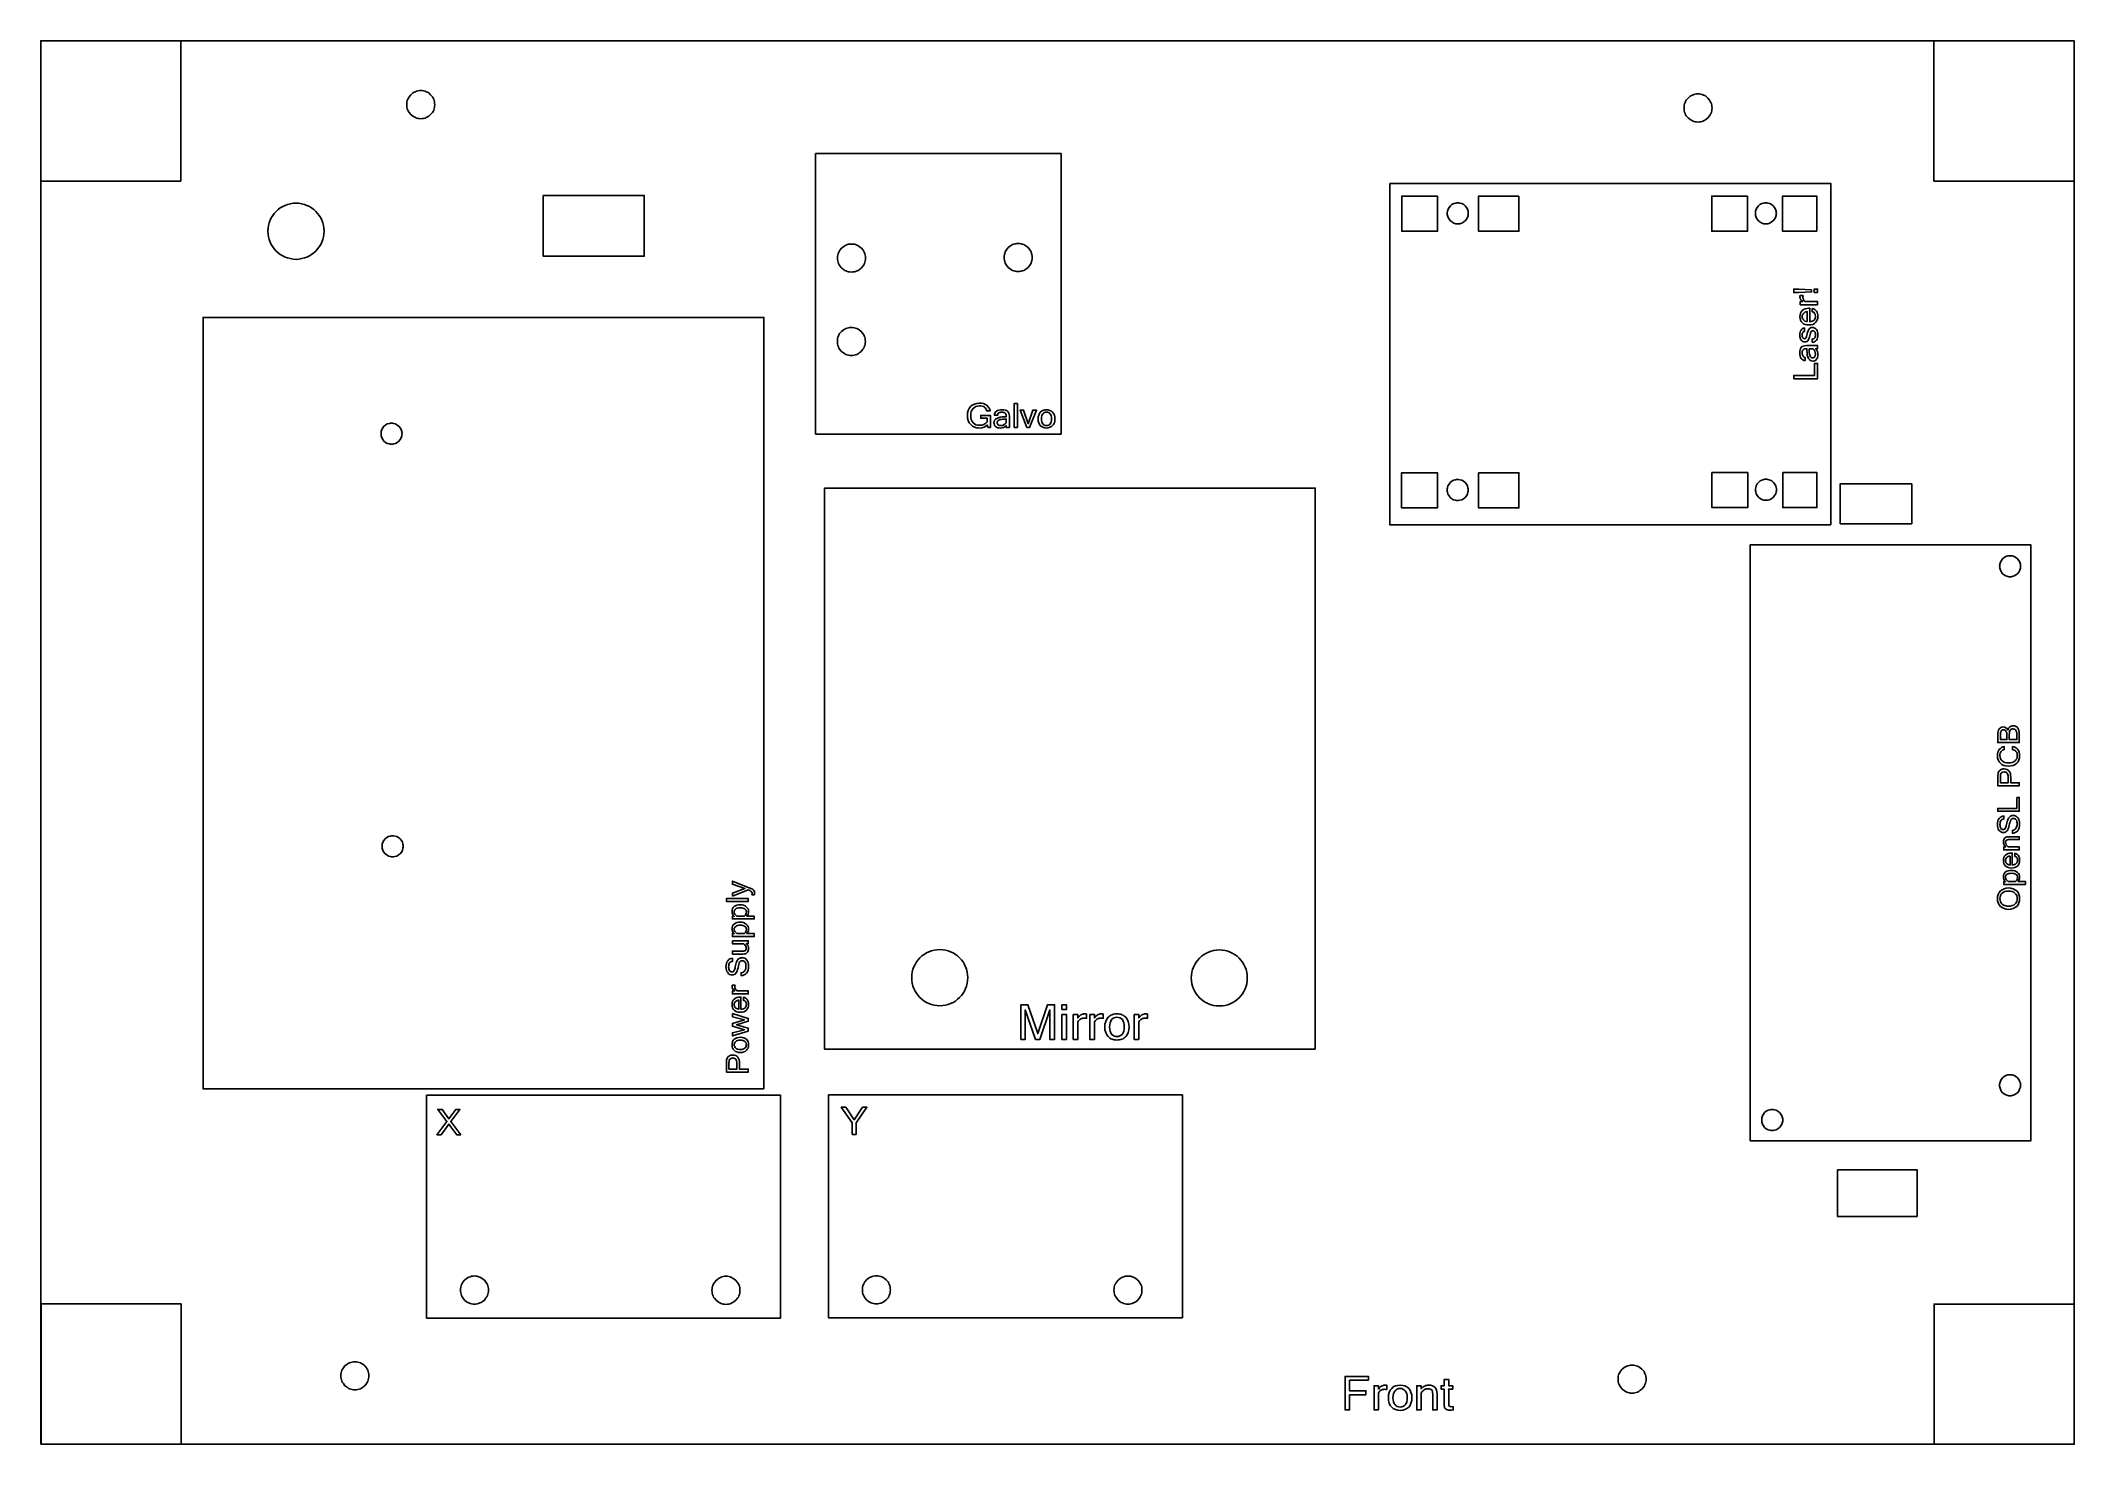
# Model space of a CAD drawing. Extents: x 0 to 290, y 0 to 200.
import ezdxf

# ---------------------------------------------------------------- set-up
doc = ezdxf.new("R2010")
doc.units = 0
doc.header["$MEASUREMENT"] = 0
doc.layers.add('LAY001', color=7, linetype='CONTINUOUS')
doc.layers.add('LAY002', color=1, linetype='CONTINUOUS')

msp = doc.modelspace()

# ---------------------------------------------------------------- linework, layer by layer
at = {"layer": 'LAY001', "color": 7}
for points in [[(0, 0), (0, 200.125), (290.075, 200.125), (290.075, 0)], [(20, 180.1), (0, 180.1), (0, 200.1), (20, 200.1)], [(270.075, 180.1), (270.075, 200.1), (290.075, 200.1), (290.075, 180.1)], [(52.225, 191), (52.225, 191.2), (52.25, 191.4), (52.3, 191.6), (52.375, 191.775), (52.475, 191.95), (52.575, 192.125), (52.8, 192.425), (53.1, 192.675), (53.275, 192.775), (53.45, 192.85), (53.625, 192.925), (53.825, 192.975), (54.025, 193), (54.225, 193), (54.425, 193), (54.625, 192.975), (54.825, 192.925), (55, 192.85), (55.175, 192.775), (55.35, 192.675), (55.625, 192.425), (55.875, 192.125), (55.975, 191.95), (56.075, 191.775), (56.125, 191.6), (56.175, 191.4), (56.2, 191.2), (56.225, 191), (56.2, 190.8), (56.175, 190.6), (56.125, 190.4), (56.075, 190.225), (55.975, 190.05), (55.875, 189.9), (55.625, 189.6), (55.35, 189.35), (55.175, 189.25), (55, 189.175), (54.825, 189.1), (54.625, 189.05), (54.425, 189.025), (54.225, 189), (54.025, 189.025), (53.825, 189.05), (53.625, 189.1), (53.45, 189.175), (53.275, 189.25), (53.1, 189.35), (52.8, 189.6), (52.575, 189.9), (52.475, 190.05), (52.375, 190.225), (52.3, 190.4), (52.25, 190.6), (52.225, 190.8)], [(238.425, 190.525), (238.4, 190.725), (238.375, 190.925), (238.325, 191.125), (238.25, 191.3), (238.175, 191.475), (238.075, 191.65), (237.825, 191.95), (237.525, 192.2), (237.375, 192.3), (237.2, 192.375), (237, 192.45), (236.825, 192.5), (236.625, 192.525), (236.425, 192.525), (236.2, 192.525), (236.025, 192.5), (235.825, 192.45), (235.65, 192.375), (235.475, 192.3), (235.3, 192.2), (235, 191.95), (234.75, 191.65), (234.65, 191.475), (234.575, 191.3), (234.5, 191.125), (234.45, 190.925), (234.425, 190.725), (234.425, 190.525), (234.425, 190.325), (234.45, 190.125), (234.5, 189.925), (234.575, 189.75), (234.65, 189.575), (234.75, 189.425), (235, 189.125), (235.3, 188.875), (235.475, 188.775), (235.65, 188.7), (235.825, 188.625), (236.025, 188.575), (236.2, 188.55), (236.425, 188.525), (236.625, 188.55), (236.825, 188.575), (237, 188.625), (237.2, 188.7), (237.375, 188.775), (237.525, 188.875), (237.825, 189.125), (238.075, 189.425), (238.175, 189.575), (238.25, 189.75), (238.325, 189.925), (238.375, 190.125), (238.4, 190.325)], [(71.7, 178.075), (86.1, 178.075), (86.1, 169.4), (71.7, 169.4)], [(199.275, 177.975), (199.275, 172.95), (194.15, 172.95), (194.15, 177.975)], [(203.65, 175.5), (203.65, 175.35), (203.625, 175.2), (203.525, 174.925), (203.4, 174.675), (203.225, 174.45), (203, 174.275), (202.725, 174.125), (202.45, 174.025), (202.3, 174.025), (202.15, 174), (202, 174.025), (201.85, 174.025), (201.575, 174.125), (201.325, 174.275), (201.1, 174.45), (200.9, 174.675), (200.775, 174.925), (200.675, 175.2), (200.65, 175.35), (200.65, 175.5), (200.65, 175.65), (200.675, 175.8), (200.775, 176.1), (200.9, 176.35), (201.1, 176.575), (201.325, 176.75), (201.575, 176.9), (201.85, 176.975), (202, 177), (202.15, 177), (202.3, 177), (202.45, 176.975), (202.725, 176.9), (203, 176.75), (203.225, 176.575), (203.4, 176.35), (203.525, 176.1), (203.625, 175.8), (203.65, 175.65)], [(210.875, 177.975), (210.875, 172.95), (205.125, 172.95), (205.125, 177.975)], [(243.5, 177.975), (243.5, 172.95), (238.375, 172.95), (238.375, 177.975)], [(247.6, 175.5), (247.575, 175.35), (247.55, 175.2), (247.475, 174.925), (247.325, 174.675), (247.15, 174.45), (246.925, 174.275), (246.675, 174.125), (246.4, 174.025), (246.25, 174.025), (246.1, 174), (245.95, 174.025), (245.8, 174.025), (245.5, 174.125), (245.25, 174.275), (245.025, 174.45), (244.85, 174.675), (244.7, 174.925), (244.625, 175.2), (244.6, 175.35), (244.6, 175.5), (244.6, 175.65), (244.625, 175.8), (244.7, 176.1), (244.85, 176.35), (245.025, 176.575), (245.25, 176.75), (245.5, 176.9), (245.8, 176.975), (245.95, 177), (246.1, 177), (246.25, 177), (246.4, 176.975), (246.675, 176.9), (246.925, 176.75), (247.15, 176.575), (247.325, 176.35), (247.475, 176.1), (247.55, 175.8), (247.575, 175.65)], [(253.35, 172.95), (248.475, 172.95), (248.475, 177.975), (253.35, 177.975)], [(36.425, 168.95), (36.025, 168.975), (35.625, 169.05), (35.225, 169.15), (34.875, 169.275), (34.525, 169.45), (34.175, 169.65), (33.875, 169.875), (33.6, 170.125), (33.325, 170.425), (33.1, 170.725), (32.9, 171.05), (32.75, 171.4), (32.6, 171.775), (32.5, 172.15), (32.45, 172.55), (32.425, 172.95), (32.45, 173.375), (32.5, 173.775), (32.6, 174.15), (32.75, 174.525), (32.9, 174.875), (33.1, 175.2), (33.325, 175.5), (33.6, 175.775), (33.875, 176.05), (34.175, 176.275), (34.525, 176.475), (34.875, 176.65), (35.225, 176.775), (35.625, 176.875), (36.025, 176.95), (36.425, 176.95), (36.825, 176.95), (37.225, 176.875), (37.625, 176.775), (37.975, 176.65), (38.325, 176.475), (38.65, 176.275), (38.975, 176.05), (39.25, 175.775), (39.5, 175.5), (39.75, 175.2), (39.95, 174.875), (40.1, 174.525), (40.25, 174.15), (40.35, 173.775), (40.4, 173.375), (40.425, 172.95), (40.4, 172.55), (40.35, 172.15), (40.25, 171.775), (40.1, 171.4), (39.95, 171.05), (39.75, 170.725), (39.5, 170.425), (39.25, 170.125), (38.975, 169.875), (38.65, 169.65), (38.325, 169.45), (37.975, 169.275), (37.625, 169.15), (37.225, 169.05), (36.825, 168.975)], [(139.425, 167.225), (139.225, 167.225), (139.025, 167.25), (138.85, 167.3), (138.65, 167.375), (138.475, 167.45), (138.325, 167.55), (138.025, 167.8), (137.775, 168.1), (137.675, 168.25), (137.6, 168.425), (137.525, 168.625), (137.475, 168.8), (137.45, 169), (137.425, 169.225), (137.45, 169.425), (137.475, 169.625), (137.525, 169.8), (137.6, 170), (137.675, 170.175), (137.775, 170.325), (138.025, 170.625), (138.325, 170.875), (138.475, 170.975), (138.65, 171.05), (138.85, 171.125), (139.025, 171.175), (139.225, 171.2), (139.425, 171.225), (139.65, 171.2), (139.85, 171.175), (140.025, 171.125), (140.225, 171.05), (140.4, 170.975), (140.55, 170.875), (140.85, 170.625), (141.1, 170.325), (141.2, 170.175), (141.275, 170), (141.35, 169.8), (141.4, 169.625), (141.425, 169.425), (141.425, 169.225), (141.425, 169), (141.4, 168.8), (141.35, 168.625), (141.275, 168.425), (141.2, 168.25), (141.1, 168.1), (140.85, 167.8), (140.55, 167.55), (140.4, 167.45), (140.225, 167.375), (140.025, 167.3), (139.85, 167.25), (139.65, 167.225)], [(117.65, 169.125), (117.65, 168.925), (117.625, 168.725), (117.575, 168.55), (117.5, 168.35), (117.425, 168.175), (117.325, 168.025), (117.075, 167.725), (116.775, 167.475), (116.625, 167.375), (116.45, 167.3), (116.25, 167.225), (116.075, 167.175), (115.875, 167.15), (115.65, 167.125), (115.45, 167.15), (115.25, 167.175), (115.075, 167.225), (114.875, 167.3), (114.7, 167.375), (114.55, 167.475), (114.25, 167.725), (114, 168.025), (113.9, 168.175), (113.825, 168.35), (113.75, 168.55), (113.7, 168.725), (113.675, 168.925), (113.65, 169.125), (113.675, 169.35), (113.7, 169.525), (113.75, 169.725), (113.825, 169.9), (113.9, 170.075), (114, 170.25), (114.25, 170.55), (114.55, 170.8), (114.7, 170.9), (114.875, 170.975), (115.075, 171.05), (115.25, 171.1), (115.45, 171.125), (115.65, 171.125), (115.875, 171.125), (116.075, 171.1), (116.25, 171.05), (116.45, 170.975), (116.625, 170.9), (116.775, 170.8), (117.075, 170.55), (117.325, 170.25), (117.425, 170.075), (117.5, 169.9), (117.575, 169.725), (117.625, 169.525), (117.65, 169.35)], [(115.65, 159.25), (115.85, 159.25), (116.05, 159.2), (116.225, 159.15), (116.425, 159.1), (116.6, 159), (116.75, 158.9), (117.05, 158.675), (117.3, 158.375), (117.4, 158.2), (117.475, 158.025), (117.55, 157.85), (117.6, 157.65), (117.625, 157.45), (117.65, 157.25), (117.625, 157.05), (117.6, 156.85), (117.55, 156.65), (117.475, 156.475), (117.4, 156.3), (117.3, 156.125), (117.05, 155.825), (116.75, 155.6), (116.6, 155.5), (116.425, 155.4), (116.225, 155.35), (116.05, 155.3), (115.85, 155.25), (115.65, 155.25), (115.425, 155.25), (115.25, 155.3), (115.05, 155.35), (114.875, 155.4), (114.7, 155.5), (114.525, 155.6), (114.225, 155.825), (113.975, 156.125), (113.875, 156.3), (113.8, 156.475), (113.725, 156.65), (113.675, 156.85), (113.65, 157.05), (113.65, 157.25), (113.65, 157.45), (113.675, 157.65), (113.725, 157.85), (113.8, 158.025), (113.875, 158.2), (113.975, 158.375), (114.225, 158.675), (114.525, 158.9), (114.7, 159), (114.875, 159.1), (115.05, 159.15), (115.25, 159.2), (115.425, 159.25)], [(50.05, 145.6), (50.2, 145.575), (50.35, 145.55), (50.625, 145.475), (50.875, 145.325), (51.1, 145.15), (51.275, 144.925), (51.425, 144.675), (51.525, 144.4), (51.525, 144.25), (51.55, 144.1), (51.525, 143.95), (51.525, 143.8), (51.425, 143.5), (51.275, 143.25), (51.1, 143.025), (50.875, 142.85), (50.625, 142.7), (50.35, 142.625), (50.2, 142.6), (50.05, 142.6), (49.9, 142.6), (49.75, 142.625), (49.45, 142.7), (49.2, 142.85), (48.975, 143.025), (48.8, 143.25), (48.65, 143.5), (48.575, 143.8), (48.55, 143.95), (48.55, 144.1), (48.55, 144.25), (48.575, 144.4), (48.65, 144.675), (48.8, 144.925), (48.975, 145.15), (49.2, 145.325), (49.45, 145.475), (49.75, 145.55), (49.9, 145.575)], [(194.125, 133.5), (194.125, 138.525), (199.25, 138.525), (199.25, 133.5)], [(200.625, 136.075), (200.65, 136.225), (200.675, 136.375), (200.75, 136.65), (200.9, 136.9), (201.075, 137.125), (201.3, 137.3), (201.55, 137.45), (201.825, 137.525), (201.975, 137.55), (202.125, 137.575), (202.275, 137.55), (202.425, 137.525), (202.725, 137.45), (202.975, 137.3), (203.2, 137.125), (203.375, 136.9), (203.525, 136.65), (203.6, 136.375), (203.625, 136.225), (203.625, 136.075), (203.625, 135.9), (203.6, 135.75), (203.525, 135.475), (203.375, 135.225), (203.2, 135), (202.975, 134.825), (202.725, 134.675), (202.425, 134.6), (202.275, 134.575), (202.125, 134.575), (201.975, 134.575), (201.825, 134.6), (201.55, 134.675), (201.3, 134.825), (201.075, 135), (200.9, 135.225), (200.75, 135.475), (200.675, 135.75), (200.65, 135.9)], [(205.125, 138.525), (210.875, 138.525), (210.875, 133.5), (205.125, 133.5)], [(238.4, 138.55), (243.525, 138.55), (243.525, 133.55), (238.4, 133.55)], [(244.6, 136.1), (244.625, 136.25), (244.65, 136.4), (244.725, 136.675), (244.875, 136.95), (245.05, 137.15), (245.275, 137.35), (245.525, 137.475), (245.8, 137.575), (245.95, 137.6), (246.1, 137.6), (246.25, 137.6), (246.4, 137.575), (246.7, 137.475), (246.95, 137.35), (247.175, 137.15), (247.35, 136.95), (247.5, 136.675), (247.575, 136.4), (247.6, 136.25), (247.6, 136.1), (247.6, 135.95), (247.575, 135.8), (247.5, 135.525), (247.35, 135.275), (247.175, 135.05), (246.95, 134.85), (246.7, 134.725), (246.4, 134.625), (246.25, 134.6), (246.1, 134.6), (245.95, 134.6), (245.8, 134.625), (245.525, 134.725), (245.275, 134.85), (245.05, 135.05), (244.875, 135.275), (244.725, 135.525), (244.65, 135.8), (244.625, 135.95)], [(248.5, 138.55), (253.375, 138.55), (253.375, 133.55), (248.5, 133.55)], [(256.675, 131.25), (256.675, 136.925), (266.9, 136.925), (266.9, 131.25)], [(279.425, 125.2), (279.45, 125.35), (279.475, 125.5), (279.55, 125.775), (279.7, 126.025), (279.875, 126.25), (280.1, 126.45), (280.35, 126.575), (280.625, 126.675), (280.775, 126.7), (280.925, 126.7), (281.1, 126.7), (281.25, 126.675), (281.525, 126.575), (281.775, 126.45), (282, 126.25), (282.175, 126.025), (282.325, 125.775), (282.4, 125.5), (282.425, 125.35), (282.425, 125.2), (282.425, 125.05), (282.4, 124.9), (282.325, 124.625), (282.175, 124.35), (282, 124.125), (281.775, 123.95), (281.525, 123.825), (281.25, 123.725), (281.1, 123.7), (280.925, 123.7), (280.775, 123.7), (280.625, 123.725), (280.35, 123.825), (280.1, 123.95), (279.875, 124.125), (279.7, 124.35), (279.55, 124.625), (279.475, 124.9), (279.45, 125.05)], [(50.2, 86.775), (50.35, 86.75), (50.5, 86.725), (50.8, 86.65), (51.05, 86.5), (51.275, 86.325), (51.45, 86.1), (51.6, 85.85), (51.675, 85.575), (51.7, 85.425), (51.7, 85.275), (51.7, 85.125), (51.675, 84.975), (51.6, 84.675), (51.45, 84.425), (51.275, 84.2), (51.05, 84.025), (50.8, 83.875), (50.5, 83.8), (50.35, 83.775), (50.2, 83.775), (50.05, 83.775), (49.9, 83.8), (49.625, 83.875), (49.375, 84.025), (49.15, 84.2), (48.975, 84.425), (48.825, 84.675), (48.725, 84.975), (48.725, 85.125), (48.7, 85.275), (48.725, 85.425), (48.725, 85.575), (48.825, 85.85), (48.975, 86.1), (49.15, 86.325), (49.375, 86.5), (49.625, 86.65), (49.9, 86.725), (50.05, 86.75)], [(128.25, 70.525), (128.675, 70.5), (129.05, 70.45), (129.45, 70.35), (129.8, 70.2), (130.15, 70.05), (130.5, 69.85), (130.8, 69.625), (131.075, 69.35), (131.35, 69.075), (131.575, 68.775), (131.775, 68.425), (131.95, 68.075), (132.075, 67.725), (132.175, 67.325), (132.225, 66.925), (132.25, 66.525), (132.225, 66.125), (132.175, 65.725), (132.075, 65.325), (131.95, 64.975), (131.775, 64.625), (131.575, 64.3), (131.35, 63.975), (131.075, 63.7), (130.8, 63.45), (130.5, 63.2), (130.15, 63), (129.8, 62.85), (129.45, 62.7), (129.05, 62.6), (128.675, 62.55), (128.25, 62.525), (127.85, 62.55), (127.45, 62.6), (127.075, 62.7), (126.7, 62.85), (126.35, 63), (126.025, 63.2), (125.7, 63.45), (125.425, 63.7), (125.175, 63.975), (124.925, 64.3), (124.725, 64.625), (124.575, 64.975), (124.425, 65.325), (124.325, 65.725), (124.275, 66.125), (124.25, 66.525), (124.275, 66.925), (124.325, 67.325), (124.425, 67.725), (124.575, 68.075), (124.725, 68.425), (124.925, 68.775), (125.175, 69.075), (125.425, 69.35), (125.7, 69.625), (126.025, 69.85), (126.35, 70.05), (126.7, 70.2), (127.075, 70.35), (127.45, 70.45), (127.85, 70.5)], [(164.125, 66.5), (164.15, 66.9), (164.225, 67.3), (164.325, 67.675), (164.45, 68.05), (164.625, 68.4), (164.825, 68.725), (165.05, 69.025), (165.3, 69.325), (165.6, 69.575), (165.9, 69.8), (166.225, 70), (166.575, 70.175), (166.95, 70.3), (167.325, 70.4), (167.725, 70.475), (168.125, 70.5), (168.55, 70.475), (168.95, 70.4), (169.325, 70.3), (169.7, 70.175), (170.05, 70), (170.375, 69.8), (170.675, 69.575), (170.975, 69.325), (171.225, 69.025), (171.45, 68.725), (171.65, 68.4), (171.825, 68.05), (171.95, 67.675), (172.05, 67.3), (172.125, 66.9), (172.125, 66.5), (172.125, 66.075), (172.05, 65.675), (171.95, 65.3), (171.825, 64.925), (171.65, 64.575), (171.45, 64.25), (171.225, 63.95), (170.975, 63.65), (170.675, 63.4), (170.375, 63.175), (170.05, 62.975), (169.7, 62.8), (169.325, 62.675), (168.95, 62.575), (168.55, 62.5), (168.125, 62.5), (167.725, 62.5), (167.325, 62.575), (166.95, 62.675), (166.575, 62.8), (166.225, 62.975), (165.9, 63.175), (165.6, 63.4), (165.3, 63.65), (165.05, 63.95), (164.825, 64.25), (164.625, 64.575), (164.45, 64.925), (164.325, 65.3), (164.225, 65.675), (164.15, 66.075)], [(280.925, 52.7), (281.075, 52.7), (281.225, 52.675), (281.5, 52.575), (281.75, 52.45), (281.975, 52.25), (282.175, 52.025), (282.3, 51.775), (282.4, 51.5), (282.425, 51.35), (282.425, 51.2), (282.425, 51.05), (282.4, 50.9), (282.3, 50.625), (282.175, 50.35), (281.975, 50.125), (281.75, 49.95), (281.5, 49.825), (281.225, 49.725), (281.075, 49.7), (280.925, 49.7), (280.775, 49.7), (280.625, 49.725), (280.35, 49.825), (280.075, 49.95), (279.85, 50.125), (279.675, 50.35), (279.55, 50.625), (279.45, 50.9), (279.425, 51.05), (279.425, 51.2), (279.425, 51.35), (279.45, 51.5), (279.55, 51.775), (279.675, 52.025), (279.85, 52.25), (280.075, 52.45), (280.35, 52.575), (280.625, 52.675), (280.775, 52.7)], [(248.5, 46.25), (248.5, 46.075), (248.475, 45.925), (248.375, 45.65), (248.25, 45.4), (248.05, 45.175), (247.825, 45), (247.575, 44.85), (247.3, 44.775), (247.15, 44.75), (247, 44.75), (246.85, 44.75), (246.7, 44.775), (246.425, 44.85), (246.15, 45), (245.925, 45.175), (245.75, 45.4), (245.625, 45.65), (245.525, 45.925), (245.5, 46.075), (245.5, 46.25), (245.5, 46.4), (245.525, 46.55), (245.625, 46.825), (245.75, 47.075), (245.925, 47.3), (246.15, 47.475), (246.425, 47.625), (246.7, 47.7), (246.85, 47.725), (247, 47.725), (247.15, 47.725), (247.3, 47.7), (247.575, 47.625), (247.825, 47.475), (248.05, 47.3), (248.25, 47.075), (248.375, 46.825), (248.475, 46.55), (248.5, 46.4)], [(256.3, 39.15), (267.675, 39.15), (267.675, 32.5), (256.3, 32.5)], [(63.875, 22), (63.875, 21.775), (63.825, 21.6), (63.775, 21.4), (63.725, 21.225), (63.625, 21.05), (63.525, 20.875), (63.3, 20.575), (63, 20.325), (62.825, 20.225), (62.65, 20.15), (62.475, 20.075), (62.275, 20.025), (62.075, 20), (61.875, 20), (61.675, 20), (61.475, 20.025), (61.275, 20.075), (61.1, 20.15), (60.925, 20.225), (60.75, 20.325), (60.45, 20.575), (60.225, 20.875), (60.125, 21.05), (60.025, 21.225), (59.975, 21.4), (59.925, 21.6), (59.875, 21.775), (59.875, 22), (59.875, 22.2), (59.925, 22.4), (59.975, 22.575), (60.025, 22.775), (60.125, 22.95), (60.225, 23.1), (60.45, 23.4), (60.75, 23.65), (60.925, 23.75), (61.1, 23.825), (61.275, 23.9), (61.475, 23.95), (61.675, 23.975), (61.875, 24), (62.075, 23.975), (62.275, 23.95), (62.475, 23.9), (62.65, 23.825), (62.825, 23.75), (63, 23.65), (63.3, 23.4), (63.525, 23.1), (63.625, 22.95), (63.725, 22.775), (63.775, 22.575), (63.825, 22.4), (63.875, 22.2)], [(97.75, 23.95), (97.975, 23.95), (98.15, 23.925), (98.35, 23.875), (98.525, 23.8), (98.7, 23.7), (98.875, 23.6), (99.175, 23.375), (99.425, 23.075), (99.525, 22.9), (99.6, 22.725), (99.675, 22.55), (99.725, 22.35), (99.75, 22.15), (99.75, 21.95), (99.75, 21.75), (99.725, 21.55), (99.675, 21.35), (99.6, 21.175), (99.525, 21), (99.425, 20.825), (99.175, 20.55), (98.875, 20.3), (98.7, 20.2), (98.525, 20.1), (98.35, 20.05), (98.15, 20), (97.975, 19.975), (97.75, 19.95), (97.55, 19.975), (97.35, 20), (97.175, 20.05), (96.975, 20.1), (96.8, 20.2), (96.65, 20.3), (96.35, 20.55), (96.1, 20.825), (96, 21), (95.925, 21.175), (95.85, 21.35), (95.8, 21.55), (95.775, 21.75), (95.75, 21.95), (95.775, 22.15), (95.8, 22.35), (95.85, 22.55), (95.925, 22.725), (96, 22.9), (96.1, 23.075), (96.35, 23.375), (96.65, 23.6), (96.8, 23.7), (96.975, 23.8), (97.175, 23.875), (97.35, 23.925), (97.55, 23.95)], [(121.225, 22.025), (121.2, 21.825), (121.175, 21.625), (121.125, 21.425), (121.05, 21.25), (120.975, 21.075), (120.875, 20.9), (120.625, 20.6), (120.325, 20.375), (120.175, 20.275), (120, 20.175), (119.825, 20.125), (119.625, 20.075), (119.425, 20.025), (119.225, 20.025), (119.025, 20.025), (118.825, 20.075), (118.625, 20.125), (118.45, 20.175), (118.275, 20.275), (118.1, 20.375), (117.8, 20.6), (117.55, 20.9), (117.45, 21.075), (117.375, 21.25), (117.3, 21.425), (117.25, 21.625), (117.225, 21.825), (117.225, 22.025), (117.225, 22.225), (117.25, 22.425), (117.3, 22.625), (117.375, 22.8), (117.45, 22.975), (117.55, 23.15), (117.8, 23.45), (118.1, 23.675), (118.275, 23.775), (118.45, 23.875), (118.625, 23.925), (118.825, 23.975), (119.025, 24.025), (119.225, 24.025), (119.425, 24.025), (119.625, 23.975), (119.825, 23.925), (120, 23.875), (120.175, 23.775), (120.325, 23.675), (120.625, 23.45), (120.875, 23.15), (120.975, 22.975), (121.05, 22.8), (121.125, 22.625), (121.175, 22.425), (121.2, 22.225)], [(157.1, 21.975), (157.1, 21.775), (157.075, 21.575), (157.025, 21.4), (156.95, 21.2), (156.85, 21.025), (156.75, 20.875), (156.525, 20.575), (156.225, 20.325), (156.05, 20.225), (155.875, 20.15), (155.7, 20.075), (155.5, 20.025), (155.3, 20), (155.1, 19.975), (154.9, 20), (154.7, 20.025), (154.5, 20.075), (154.325, 20.15), (154.15, 20.225), (153.975, 20.325), (153.7, 20.575), (153.45, 20.875), (153.35, 21.025), (153.25, 21.2), (153.2, 21.4), (153.15, 21.575), (153.125, 21.775), (153.1, 21.975), (153.125, 22.2), (153.15, 22.4), (153.2, 22.575), (153.25, 22.775), (153.35, 22.95), (153.45, 23.1), (153.7, 23.4), (153.975, 23.65), (154.15, 23.75), (154.325, 23.825), (154.5, 23.9), (154.7, 23.95), (154.9, 23.975), (155.1, 23.975), (155.3, 23.975), (155.5, 23.95), (155.7, 23.9), (155.875, 23.825), (156.05, 23.75), (156.225, 23.65), (156.525, 23.4), (156.75, 23.1), (156.85, 22.95), (156.95, 22.775), (157.025, 22.575), (157.075, 22.4), (157.1, 22.2)], [(20.05, 20.025), (20.05, 0.025), (0.05, 0.025), (0.05, 20.025)], [(270.1, 0), (270.1, 20), (290.1, 20), (290.1, 0)], [(44.825, 11.775), (45.025, 11.775), (45.225, 11.725), (45.425, 11.675), (45.6, 11.625), (45.775, 11.525), (45.95, 11.425), (46.225, 11.2), (46.475, 10.9), (46.575, 10.725), (46.675, 10.55), (46.725, 10.375), (46.775, 10.175), (46.825, 9.975), (46.825, 9.775), (46.825, 9.575), (46.775, 9.375), (46.725, 9.175), (46.675, 9), (46.575, 8.825), (46.475, 8.65), (46.225, 8.35), (45.95, 8.125), (45.775, 8.025), (45.6, 7.925), (45.425, 7.875), (45.225, 7.825), (45.025, 7.775), (44.825, 7.775), (44.625, 7.775), (44.425, 7.825), (44.225, 7.875), (44.05, 7.925), (43.875, 8.025), (43.7, 8.125), (43.4, 8.35), (43.175, 8.65), (43.075, 8.825), (42.975, 9), (42.925, 9.175), (42.875, 9.375), (42.825, 9.575), (42.825, 9.775), (42.825, 9.975), (42.875, 10.175), (42.925, 10.375), (42.975, 10.55), (43.075, 10.725), (43.175, 10.9), (43.4, 11.2), (43.7, 11.425), (43.875, 11.525), (44.05, 11.625), (44.225, 11.675), (44.425, 11.725), (44.625, 11.775)], [(227.025, 11.3), (226.8, 11.3), (226.625, 11.25), (226.425, 11.2), (226.25, 11.15), (226.075, 11.05), (225.9, 10.95), (225.6, 10.725), (225.35, 10.425), (225.25, 10.25), (225.175, 10.075), (225.1, 9.9), (225.05, 9.7), (225.025, 9.5), (225.025, 9.3), (225.025, 9.1), (225.05, 8.9), (225.1, 8.7), (225.175, 8.525), (225.25, 8.35), (225.35, 8.175), (225.6, 7.875), (225.9, 7.65), (226.075, 7.55), (226.25, 7.45), (226.425, 7.4), (226.625, 7.35), (226.8, 7.3), (227.025, 7.3), (227.225, 7.3), (227.425, 7.35), (227.6, 7.4), (227.8, 7.45), (227.975, 7.55), (228.125, 7.65), (228.425, 7.875), (228.675, 8.175), (228.775, 8.35), (228.85, 8.525), (228.925, 8.7), (228.975, 8.9), (229, 9.1), (229.025, 9.3), (229, 9.5), (228.975, 9.7), (228.925, 9.9), (228.85, 10.075), (228.775, 10.25), (228.675, 10.425), (228.425, 10.725), (228.125, 10.95), (227.975, 11.05), (227.8, 11.15), (227.6, 11.2), (227.425, 11.25), (227.225, 11.3)]]:
    msp.add_lwpolyline(points, close=True, dxfattribs=at)
at = {"layer": 'LAY002', "color": 1}
for points in [[(110.55, 144.025), (110.55, 184.025), (145.55, 184.025), (145.55, 144.025)], [(192.45, 179.775), (255.35, 179.775), (255.35, 131.1), (192.45, 131.1)], [(252.625, 164.6), (252.625, 164.3), (250.8, 164.2), (250.075, 164.2), (250.075, 164.7), (250.8, 164.7)], [(253.475, 162.475), (251, 162.475), (251, 162.925), (251.35, 162.925), (251.175, 163.075), (251.05, 163.225), (250.975, 163.4), (250.95, 163.575), (250.975, 163.8), (251.4, 163.8), (251.375, 163.675), (251.375, 163.525), (251.4, 163.35), (251.475, 163.2), (251.575, 163.05), (251.725, 162.925), (253.475, 162.925)], [(253.475, 164.2), (253, 164.2), (253, 164.7), (253.475, 164.7)], [(103.175, 50.675), (23.175, 50.675), (23.175, 160.675), (103.175, 160.675)], [(252.225, 159.6), (251.95, 159.625), (251.7, 159.675), (251.475, 159.775), (251.3, 159.925), (251.15, 160.1), (251.025, 160.3), (250.975, 160.525), (250.95, 160.775), (250.975, 161.05), (251.025, 161.275), (251.15, 161.475), (251.275, 161.65), (251.475, 161.8), (251.7, 161.9), (251.95, 161.95), (252.225, 161.975), (252.35, 161.975), (252.35, 160.05), (252.55, 160.1), (252.7, 160.125), (252.85, 160.2), (252.975, 160.3), (253.075, 160.425), (253.125, 160.55), (253.175, 160.675), (253.175, 160.825), (253.15, 161.05), (253.125, 161.15), (253.05, 161.25), (253, 161.35), (252.925, 161.4), (252.825, 161.45), (252.725, 161.45), (252.725, 161.925), (252.9, 161.875), (253.075, 161.8), (253.2, 161.7), (253.325, 161.575), (253.4, 161.4), (253.475, 161.225), (253.5, 161.05), (253.525, 160.825), (253.5, 160.575), (253.425, 160.325), (253.325, 160.125), (253.175, 159.925), (253, 159.775), (252.775, 159.675), (252.525, 159.625)], [(252, 160.075), (252, 161.5), (251.825, 161.45), (251.675, 161.4), (251.575, 161.325), (251.475, 161.25), (251.4, 161.15), (251.325, 161.025), (251.3, 160.925), (251.3, 160.775), (251.3, 160.65), (251.325, 160.525), (251.4, 160.425), (251.475, 160.325), (251.575, 160.225), (251.675, 160.15), (251.825, 160.1)], [(252.725, 157.125), (252.725, 157.575), (252.825, 157.6), (252.925, 157.625), (253, 157.675), (253.075, 157.75), (253.125, 157.825), (253.15, 157.925), (253.175, 158.05), (253.175, 158.2), (253.175, 158.35), (253.15, 158.45), (253.125, 158.55), (253.075, 158.625), (253, 158.7), (252.95, 158.75), (252.875, 158.775), (252.775, 158.775), (252.7, 158.775), (252.65, 158.75), (252.6, 158.7), (252.55, 158.65), (252.525, 158.55), (252.475, 158.425), (252.425, 158.25), (252.375, 158.05), (252.325, 157.85), (252.25, 157.65), (252.2, 157.5), (252.125, 157.4), (252.05, 157.3), (251.95, 157.25), (251.8, 157.2), (251.65, 157.175), (251.5, 157.2), (251.375, 157.25), (251.25, 157.325), (251.15, 157.45), (251.05, 157.575), (251, 157.75), (250.95, 157.925), (250.95, 158.125), (250.95, 158.375), (251, 158.575), (251.05, 158.75), (251.125, 158.875), (251.225, 159), (251.325, 159.075), (251.475, 159.125), (251.625, 159.15), (251.625, 158.7), (251.55, 158.675), (251.475, 158.65), (251.425, 158.6), (251.375, 158.55), (251.35, 158.475), (251.3, 158.4), (251.3, 158.275), (251.3, 158.15), (251.3, 157.95), (251.375, 157.775), (251.425, 157.725), (251.475, 157.675), (251.55, 157.65), (251.625, 157.625), (251.75, 157.675), (251.825, 157.75), (251.85, 157.825), (251.9, 157.95), (251.95, 158.125), (252, 158.325), (252.05, 158.55), (252.125, 158.725), (252.175, 158.875), (252.25, 159), (252.325, 159.1), (252.45, 159.175), (252.575, 159.225), (252.75, 159.225), (252.9, 159.225), (253.05, 159.15), (253.175, 159.075), (253.3, 158.95), (253.4, 158.8), (253.475, 158.625), (253.5, 158.425), (253.525, 158.225), (253.5, 157.975), (253.475, 157.75), (253.4, 157.575), (253.325, 157.425), (253.2, 157.3), (253.075, 157.225), (252.925, 157.15)], [(250.075, 151.925), (250.075, 152.4), (253.05, 152.4), (253.05, 154.1), (253.475, 154.1), (253.475, 151.925)], [(253.525, 155.3), (253.5, 155.125), (253.475, 154.975), (253.4, 154.825), (253.325, 154.7), (253.225, 154.575), (253.1, 154.5), (252.95, 154.45), (252.825, 154.45), (252.6, 154.475), (252.425, 154.55), (252.3, 154.65), (252.175, 154.825), (252.075, 155.05), (252, 155.3), (251.975, 155.625), (251.95, 155.975), (251.95, 156.2), (251.825, 156.2), (251.725, 156.175), (251.625, 156.175), (251.575, 156.175), (251.45, 156.1), (251.375, 156), (251.325, 155.925), (251.3, 155.825), (251.3, 155.725), (251.3, 155.6), (251.3, 155.45), (251.325, 155.325), (251.35, 155.225), (251.4, 155.125), (251.45, 155.075), (251.525, 155), (251.6, 154.975), (251.7, 154.975), (251.7, 154.525), (251.525, 154.55), (251.375, 154.6), (251.25, 154.7), (251.15, 154.825), (251.05, 154.975), (251, 155.15), (250.95, 155.375), (250.95, 155.6), (250.95, 155.85), (251, 156.05), (251.05, 156.225), (251.125, 156.375), (251.25, 156.5), (251.425, 156.575), (251.625, 156.625), (251.875, 156.65), (253.475, 156.65), (253.475, 156.2), (253.2, 156.2), (253.35, 156), (253.45, 155.8), (253.5, 155.575)], [(252.8, 154.9), (252.875, 154.925), (252.95, 154.95), (253.025, 155), (253.075, 155.05), (253.15, 155.225), (253.175, 155.45), (253.15, 155.65), (253.075, 155.875), (252.975, 156.05), (252.825, 156.2), (252.275, 156.2), (252.275, 155.875), (252.275, 155.65), (252.3, 155.45), (252.35, 155.3), (252.4, 155.15), (252.475, 155.05), (252.575, 154.975), (252.675, 154.925)], [(132.65, 147.95), (132.9, 148.175), (133.2, 148.325), (133.525, 148.4), (133.875, 148.45), (134.2, 148.425), (134.475, 148.375), (134.725, 148.275), (134.95, 148.15), (135.125, 147.975), (135.275, 147.8), (135.375, 147.575), (135.425, 147.35), (134.925, 147.35), (134.9, 147.5), (134.85, 147.65), (134.75, 147.775), (134.625, 147.875), (134.475, 147.95), (134.3, 148), (134.1, 148.05), (133.9, 148.05), (133.625, 148.025), (133.4, 147.975), (133.2, 147.85), (133, 147.7), (132.875, 147.5), (132.75, 147.25), (132.7, 146.975), (132.675, 146.675), (132.7, 146.375), (132.75, 146.1), (132.875, 145.85), (133.025, 145.65), (133.2, 145.5), (133.4, 145.375), (133.625, 145.325), (133.9, 145.3), (134.075, 145.3), (134.25, 145.325), (134.4, 145.35), (134.55, 145.425), (134.7, 145.475), (134.825, 145.575), (134.925, 145.675), (135.025, 145.775), (135.025, 146.3), (134.1, 146.3), (134.1, 146.7), (135.475, 146.7), (135.475, 144.975), (135.15, 144.975), (135.025, 145.325), (134.825, 145.15), (134.575, 145), (134.25, 144.925), (133.9, 144.9), (133.725, 144.925), (133.525, 144.925), (133.375, 144.975), (133.2, 145.025), (132.925, 145.175), (132.675, 145.4), (132.45, 145.65), (132.3, 145.95), (132.225, 146.3), (132.2, 146.675), (132.225, 147.05), (132.3, 147.4), (132.45, 147.7)], [(138.85, 144.975), (138.85, 148.375), (139.325, 148.375), (139.325, 144.975)], [(136.85, 144.9), (136.675, 144.925), (136.5, 144.95), (136.35, 145.025), (136.225, 145.1), (136.125, 145.225), (136.05, 145.325), (136, 145.475), (135.975, 145.625), (136, 145.825), (136.075, 146), (136.2, 146.15), (136.375, 146.275), (136.575, 146.375), (136.85, 146.425), (137.15, 146.475), (137.525, 146.5), (137.75, 146.5), (137.725, 146.625), (137.725, 146.725), (137.725, 146.8), (137.7, 146.875), (137.65, 146.975), (137.55, 147.075), (137.475, 147.1), (137.375, 147.125), (137.275, 147.15), (137.125, 147.15), (136.975, 147.15), (136.875, 147.125), (136.75, 147.1), (136.675, 147.05), (136.6, 147), (136.55, 146.925), (136.525, 146.825), (136.5, 146.725), (136.05, 146.725), (136.075, 146.9), (136.15, 147.075), (136.225, 147.2), (136.35, 147.3), (136.5, 147.4), (136.7, 147.45), (136.9, 147.475), (137.15, 147.5), (137.375, 147.475), (137.6, 147.45), (137.775, 147.4), (137.925, 147.3), (138.025, 147.2), (138.125, 147.025), (138.175, 146.825), (138.2, 146.575), (138.2, 144.975), (137.75, 144.975), (137.75, 145.225), (137.55, 145.075), (137.35, 144.975), (137.1, 144.925)], [(136.45, 145.65), (136.45, 145.55), (136.475, 145.475), (136.525, 145.4), (136.6, 145.35), (136.75, 145.275), (136.975, 145.25), (137.2, 145.275), (137.4, 145.35), (137.6, 145.475), (137.75, 145.625), (137.75, 146.175), (137.425, 146.175), (137.2, 146.15), (137, 146.125), (136.825, 146.1), (136.7, 146.025), (136.575, 145.95), (136.5, 145.875), (136.45, 145.775)], [(140.675, 144.975), (139.725, 147.45), (140.2, 147.45), (140.875, 145.5), (141.55, 147.45), (142.05, 147.45), (141.075, 144.975)], [(143.475, 144.9), (143.225, 144.925), (142.975, 145), (142.775, 145.1), (142.6, 145.25), (142.475, 145.425), (142.375, 145.65), (142.3, 145.9), (142.275, 146.2), (142.3, 146.5), (142.375, 146.75), (142.475, 146.975), (142.6, 147.15), (142.775, 147.3), (142.975, 147.4), (143.225, 147.475), (143.475, 147.5), (143.725, 147.475), (143.975, 147.4), (144.175, 147.3), (144.35, 147.15), (144.5, 146.975), (144.6, 146.75), (144.65, 146.5), (144.675, 146.2), (144.65, 145.9), (144.6, 145.65), (144.5, 145.425), (144.35, 145.25), (144.175, 145.1), (143.975, 145), (143.725, 144.925)], [(142.95, 145.5), (143.05, 145.375), (143.175, 145.3), (143.325, 145.275), (143.475, 145.25), (143.625, 145.275), (143.775, 145.3), (143.9, 145.375), (144, 145.5), (144.1, 145.625), (144.15, 145.8), (144.2, 145.975), (144.2, 146.2), (144.2, 146.425), (144.15, 146.625), (144.1, 146.775), (144, 146.925), (143.9, 147.025), (143.775, 147.1), (143.625, 147.15), (143.475, 147.15), (143.325, 147.15), (143.175, 147.1), (143.05, 147.025), (142.95, 146.925), (142.875, 146.775), (142.8, 146.625), (142.75, 146.425), (142.75, 146.2), (142.75, 145.975), (142.8, 145.8), (142.875, 145.625)], [(181.825, 56.325), (111.825, 56.325), (111.825, 136.325), (181.825, 136.325)], [(243.875, 43.25), (243.875, 128.25), (283.875, 128.25), (283.875, 43.25)], [(281.35, 102.425), (281.575, 102.425), (281.75, 102.35), (281.9, 102.275), (282.025, 102.125), (282.125, 101.95), (282.2, 101.75), (282.25, 101.525), (282.25, 101.25), (282.25, 100.05), (279.175, 100.05), (279.175, 101.2), (279.175, 101.425), (279.225, 101.65), (279.3, 101.825), (279.375, 102), (279.5, 102.125), (279.625, 102.2), (279.775, 102.25), (279.95, 102.275), (280.175, 102.25), (280.35, 102.175), (280.5, 102.025), (280.625, 101.825), (280.675, 101.975), (280.725, 102.1), (280.8, 102.2), (280.9, 102.275), (281, 102.35), (281.125, 102.4), (281.225, 102.425)], [(280, 101.875), (279.9, 101.85), (279.8, 101.825), (279.725, 101.775), (279.65, 101.7), (279.6, 101.6), (279.575, 101.475), (279.55, 101.325), (279.55, 101.15), (279.55, 100.475), (280.475, 100.475), (280.475, 101.175), (280.45, 101.35), (280.45, 101.5), (280.4, 101.6), (280.35, 101.7), (280.3, 101.775), (280.225, 101.825), (280.125, 101.85)], [(280.95, 101.825), (280.9, 101.725), (280.875, 101.575), (280.85, 101.4), (280.825, 101.2), (280.825, 100.475), (281.9, 100.475), (281.9, 101.25), (281.875, 101.425), (281.85, 101.575), (281.825, 101.7), (281.75, 101.8), (281.675, 101.9), (281.6, 101.95), (281.475, 101.975), (281.35, 102), (281.225, 102), (281.125, 101.95), (281.025, 101.9)], [(281.275, 99.475), (281.525, 99.425), (281.725, 99.35), (281.9, 99.225), (282.05, 99.075), (282.15, 98.9), (282.25, 98.675), (282.3, 98.45), (282.3, 98.175), (282.275, 97.875), (282.2, 97.575), (282.075, 97.325), (281.875, 97.1), (281.65, 96.925), (281.375, 96.8), (281.075, 96.725), (280.725, 96.7), (280.375, 96.725), (280.05, 96.8), (279.775, 96.925), (279.55, 97.1), (279.375, 97.325), (279.225, 97.575), (279.15, 97.875), (279.125, 98.175), (279.15, 98.425), (279.2, 98.675), (279.275, 98.875), (279.4, 99.075), (279.55, 99.225), (279.7, 99.35), (279.9, 99.425), (280.1, 99.475), (280.1, 99.05), (279.975, 99.025), (279.85, 98.975), (279.75, 98.875), (279.65, 98.775), (279.575, 98.65), (279.525, 98.525), (279.475, 98.35), (279.475, 98.2), (279.5, 97.95), (279.55, 97.75), (279.65, 97.575), (279.8, 97.425), (279.975, 97.3), (280.175, 97.2), (280.425, 97.15), (280.725, 97.15), (281, 97.15), (281.25, 97.2), (281.45, 97.3), (281.65, 97.425), (281.775, 97.575), (281.875, 97.75), (281.95, 97.95), (281.95, 98.175), (281.95, 98.35), (281.925, 98.525), (281.875, 98.65), (281.775, 98.775), (281.7, 98.875), (281.575, 98.975), (281.425, 99.025), (281.275, 99.05)], [(279.25, 95.725), (279.3, 95.85), (279.35, 95.975), (279.45, 96.075), (279.55, 96.15), (279.675, 96.225), (279.8, 96.275), (279.925, 96.3), (280.075, 96.3), (280.3, 96.275), (280.475, 96.225), (280.65, 96.125), (280.775, 96), (280.9, 95.825), (280.975, 95.625), (281, 95.375), (281.025, 95.125), (281.025, 94.325), (282.25, 94.325), (282.25, 93.9), (279.175, 93.9), (279.175, 95.075), (279.175, 95.275), (279.2, 95.425), (279.225, 95.6)], [(280.075, 95.875), (279.9, 95.85), (279.75, 95.775), (279.65, 95.675), (279.575, 95.525), (279.55, 95.45), (279.55, 95.35), (279.55, 95.25), (279.55, 95.1), (279.55, 94.325), (280.65, 94.325), (280.65, 95.125), (280.65, 95.3), (280.625, 95.475), (280.575, 95.6), (280.5, 95.7), (280.425, 95.775), (280.325, 95.825), (280.225, 95.85)], [(281.9, 92.225), (282.25, 92.225), (282.25, 90.25), (279.175, 90.25), (279.175, 90.675), (281.9, 90.675)], [(281.375, 89.65), (281.575, 89.65), (281.75, 89.575), (281.9, 89.475), (282.05, 89.325), (282.175, 89.15), (282.25, 88.95), (282.3, 88.725), (282.3, 88.475), (282.3, 88.175), (282.25, 87.9), (282.15, 87.675), (282.025, 87.475), (281.85, 87.325), (281.675, 87.225), (281.475, 87.15), (281.275, 87.125), (281.275, 87.525), (281.425, 87.575), (281.575, 87.625), (281.675, 87.7), (281.775, 87.825), (281.85, 87.975), (281.9, 88.125), (281.925, 88.275), (281.95, 88.475), (281.925, 88.625), (281.9, 88.775), (281.875, 88.925), (281.8, 89.025), (281.725, 89.125), (281.625, 89.2), (281.525, 89.25), (281.425, 89.25), (281.3, 89.225), (281.2, 89.2), (281.125, 89.125), (281.05, 89.025), (281, 88.9), (280.925, 88.725), (280.875, 88.5), (280.825, 88.25), (280.75, 88), (280.675, 87.8), (280.6, 87.625), (280.5, 87.475), (280.4, 87.375), (280.275, 87.3), (280.125, 87.25), (279.975, 87.25), (279.8, 87.25), (279.625, 87.325), (279.5, 87.425), (279.35, 87.55), (279.25, 87.725), (279.175, 87.9), (279.125, 88.125), (279.125, 88.375), (279.125, 88.625), (279.175, 88.85), (279.25, 89.05), (279.375, 89.225), (279.5, 89.375), (279.65, 89.475), (279.85, 89.55), (280.05, 89.575), (280.05, 89.175), (279.925, 89.15), (279.8, 89.1), (279.7, 89.025), (279.625, 88.95), (279.575, 88.825), (279.525, 88.7), (279.5, 88.55), (279.475, 88.375), (279.5, 88.225), (279.525, 88.075), (279.55, 87.95), (279.625, 87.85), (279.675, 87.75), (279.775, 87.7), (279.85, 87.65), (279.95, 87.65), (280.05, 87.65), (280.125, 87.7), (280.2, 87.725), (280.25, 87.8), (280.3, 87.9), (280.35, 88.025), (280.4, 88.175), (280.425, 88.375), (280.475, 88.575), (280.525, 88.75), (280.575, 88.925), (280.625, 89.05), (280.725, 89.275), (280.9, 89.475), (281, 89.55), (281.1, 89.625), (281.25, 89.65)], [(280.8, 86.625), (282.25, 86.625), (282.25, 86.225), (280.825, 86.225), (280.7, 86.225), (280.575, 86.2), (280.5, 86.175), (280.425, 86.125), (280.375, 86.075), (280.325, 86), (280.3, 85.9), (280.3, 85.8), (280.325, 85.65), (280.4, 85.475), (280.5, 85.325), (280.65, 85.175), (282.25, 85.175), (282.25, 84.75), (280.025, 84.75), (280.025, 85.175), (280.3, 85.175), (280.175, 85.325), (280.05, 85.5), (280, 85.675), (279.975, 85.85), (280, 86.05), (280.025, 86.2), (280.1, 86.325), (280.175, 86.45), (280.3, 86.525), (280.45, 86.6), (280.6, 86.625)], [(280.275, 84), (280.45, 84.15), (280.65, 84.225), (280.875, 84.275), (281.15, 84.3), (281.25, 84.3), (281.25, 82.575), (281.425, 82.6), (281.575, 82.65), (281.7, 82.7), (281.825, 82.8), (281.9, 82.9), (281.95, 83), (282, 83.125), (282, 83.275), (281.975, 83.475), (281.9, 83.65), (281.825, 83.725), (281.775, 83.8), (281.675, 83.825), (281.6, 83.85), (281.6, 84.25), (281.75, 84.225), (281.9, 84.15), (282.025, 84.05), (282.125, 83.95), (282.2, 83.8), (282.275, 83.625), (282.3, 83.45), (282.3, 83.275), (282.3, 83.025), (282.225, 82.825), (282.15, 82.625), (282, 82.45), (281.825, 82.325), (281.625, 82.225), (281.4, 82.175), (281.15, 82.15), (280.875, 82.175), (280.65, 82.225), (280.45, 82.325), (280.275, 82.45), (280.15, 82.6), (280.05, 82.8), (280, 83), (279.975, 83.225), (280, 83.45), (280.05, 83.675), (280.15, 83.85)], [(280.275, 81.6), (280.45, 81.7), (280.65, 81.775), (280.875, 81.825), (281.125, 81.825), (281.375, 81.825), (281.625, 81.775), (281.825, 81.675), (282, 81.55), (282.125, 81.4), (282.225, 81.25), (282.3, 81.075), (282.3, 80.85), (282.3, 80.675), (282.25, 80.525), (282.175, 80.375), (282.075, 80.225), (283.125, 80.225), (283.125, 79.825), (280.025, 79.825), (280.025, 80.225), (280.3, 80.225), (280.15, 80.375), (280.05, 80.525), (280, 80.7), (279.975, 80.9), (280, 81.1), (280.05, 81.3), (280.15, 81.45)], [(280.925, 83.875), (280.775, 83.85), (280.65, 83.8), (280.525, 83.725), (280.45, 83.65), (280.375, 83.55), (280.325, 83.45), (280.3, 83.35), (280.275, 83.225), (280.3, 83.1), (280.325, 83), (280.375, 82.9), (280.45, 82.8), (280.525, 82.725), (280.65, 82.65), (280.775, 82.625), (280.925, 82.575)], [(281.125, 81.425), (280.925, 81.4), (280.75, 81.375), (280.625, 81.325), (280.5, 81.275), (280.4, 81.175), (280.35, 81.1), (280.3, 80.975), (280.275, 80.85), (280.3, 80.675), (280.375, 80.525), (280.5, 80.375), (280.675, 80.225), (281.725, 80.225), (281.85, 80.375), (281.925, 80.525), (281.975, 80.675), (282, 80.825), (281.975, 80.95), (281.95, 81.075), (281.875, 81.175), (281.775, 81.25), (281.65, 81.325), (281.5, 81.375), (281.325, 81.4)], [(98.675, 78.175), (98.675, 78.6), (100.45, 79.225), (98.675, 79.85), (98.675, 80.3), (100.925, 79.4), (101.075, 79.35), (101.225, 79.3), (101.325, 79.25), (101.425, 79.2), (101.6, 79.1), (101.725, 78.975), (101.825, 78.8), (101.85, 78.6), (101.825, 78.475), (101.825, 78.35), (101.45, 78.35), (101.475, 78.55), (101.475, 78.625), (101.45, 78.7), (101.4, 78.75), (101.325, 78.825), (101.25, 78.875), (101.175, 78.95), (101.05, 79), (100.925, 79.05)], [(280.725, 79.325), (281.05, 79.3), (281.375, 79.2), (281.625, 79.075), (281.875, 78.9), (282.075, 78.675), (282.2, 78.4), (282.275, 78.125), (282.3, 77.8), (282.275, 77.475), (282.2, 77.2), (282.075, 76.925), (281.875, 76.7), (281.625, 76.525), (281.375, 76.375), (281.05, 76.3), (280.725, 76.275), (280.375, 76.3), (280.075, 76.375), (279.8, 76.525), (279.55, 76.7), (279.375, 76.925), (279.225, 77.2), (279.15, 77.475), (279.125, 77.8), (279.15, 78.125), (279.225, 78.4), (279.375, 78.675), (279.55, 78.9), (279.8, 79.075), (280.075, 79.2), (280.375, 79.3)], [(280.725, 78.875), (280.45, 78.875), (280.2, 78.8), (279.975, 78.7), (279.8, 78.575), (279.65, 78.425), (279.55, 78.225), (279.5, 78.025), (279.475, 77.8), (279.5, 77.575), (279.55, 77.375), (279.65, 77.175), (279.8, 77.025), (279.975, 76.875), (280.2, 76.8), (280.45, 76.725), (280.725, 76.725), (281, 76.725), (281.25, 76.8), (281.45, 76.875), (281.625, 77.025), (281.775, 77.175), (281.875, 77.375), (281.95, 77.575), (281.95, 77.8), (281.95, 78.025), (281.875, 78.225), (281.775, 78.425), (281.625, 78.575), (281.45, 78.7), (281.25, 78.8), (281, 78.875)], [(97.825, 77.8), (100.925, 77.8), (100.925, 77.4), (97.825, 77.4)], [(98.625, 75.975), (98.65, 76.175), (98.7, 76.375), (98.8, 76.55), (98.925, 76.675), (99.1, 76.775), (99.3, 76.875), (99.525, 76.9), (99.775, 76.925), (100.05, 76.9), (100.275, 76.85), (100.475, 76.775), (100.65, 76.65), (100.8, 76.5), (100.9, 76.325), (100.975, 76.15), (100.975, 75.95), (100.975, 75.775), (100.925, 75.6), (100.85, 75.45), (100.75, 75.3), (101.8, 75.3), (101.8, 74.9), (98.675, 74.9), (98.675, 75.3), (98.95, 75.3), (98.8, 75.45), (98.7, 75.625), (98.65, 75.775)], [(99.15, 76.35), (99.05, 76.275), (99, 76.175), (98.95, 76.05), (98.925, 75.925), (98.95, 75.775), (99.025, 75.6), (99.15, 75.45), (99.325, 75.3), (100.4, 75.3), (100.525, 75.45), (100.6, 75.6), (100.65, 75.75), (100.675, 75.925), (100.65, 76.05), (100.625, 76.15), (100.55, 76.25), (100.45, 76.35), (100.325, 76.4), (100.175, 76.45), (100, 76.5), (99.775, 76.5), (99.6, 76.5), (99.425, 76.45), (99.275, 76.425)], [(98.625, 73.475), (98.65, 73.7), (98.7, 73.875), (98.8, 74.05), (98.925, 74.175), (99.1, 74.3), (99.3, 74.375), (99.525, 74.425), (99.775, 74.425), (100.05, 74.425), (100.275, 74.375), (100.475, 74.275), (100.65, 74.15), (100.8, 74), (100.9, 73.85), (100.975, 73.65), (100.975, 73.45), (100.975, 73.275), (100.925, 73.1), (100.85, 72.95), (100.75, 72.825), (101.8, 72.825), (101.8, 72.4), (98.675, 72.4), (98.675, 72.825), (98.95, 72.825), (98.8, 72.95), (98.7, 73.125), (98.65, 73.3)], [(99.15, 73.85), (99.05, 73.775), (99, 73.675), (98.95, 73.575), (98.925, 73.45), (98.95, 73.275), (99.025, 73.125), (99.15, 72.95), (99.325, 72.825), (100.4, 72.825), (100.525, 72.95), (100.6, 73.1), (100.65, 73.25), (100.675, 73.425), (100.65, 73.55), (100.625, 73.675), (100.55, 73.775), (100.45, 73.85), (100.325, 73.925), (100.175, 73.975), (100, 74), (99.775, 74), (99.6, 74), (99.425, 73.975), (99.275, 73.925)], [(98.675, 71.8), (100.925, 71.8), (100.925, 71.375), (100.65, 71.375), (100.8, 71.225), (100.9, 71.05), (100.95, 70.875), (100.975, 70.675), (100.975, 70.5), (100.925, 70.35), (100.875, 70.2), (100.775, 70.1), (100.65, 70), (100.525, 69.95), (100.35, 69.925), (100.15, 69.9), (98.675, 69.9), (98.675, 70.325), (100.125, 70.325), (100.25, 70.325), (100.375, 70.35), (100.45, 70.375), (100.525, 70.425), (100.575, 70.475), (100.625, 70.55), (100.65, 70.65), (100.65, 70.75), (100.625, 70.925), (100.55, 71.075), (100.45, 71.225), (100.3, 71.375), (98.675, 71.375)], [(98.7, 69.3), (98.7, 68.875), (98.575, 68.85), (98.45, 68.8), (98.35, 68.75), (98.275, 68.65), (98.2, 68.55), (98.175, 68.4), (98.15, 68.25), (98.125, 68.075), (98.15, 67.925), (98.175, 67.775), (98.2, 67.65), (98.25, 67.525), (98.325, 67.45), (98.4, 67.4), (98.5, 67.35), (98.6, 67.35), (98.7, 67.35), (98.775, 67.375), (98.85, 67.425), (98.9, 67.5), (98.95, 67.6), (99, 67.725), (99.05, 67.875), (99.075, 68.075), (99.125, 68.275), (99.175, 68.475), (99.225, 68.625), (99.275, 68.75), (99.375, 69), (99.55, 69.2), (99.65, 69.275), (99.775, 69.325), (99.9, 69.35), (100.05, 69.375), (100.25, 69.35), (100.425, 69.3), (100.575, 69.2), (100.725, 69.05), (100.825, 68.875), (100.925, 68.675), (100.975, 68.425), (100.975, 68.175), (100.975, 67.875), (100.9, 67.6), (100.825, 67.35), (100.675, 67.175), (100.525, 67.025), (100.35, 66.925), (100.15, 66.85), (99.925, 66.825), (99.925, 67.225), (100.1, 67.25), (100.225, 67.325), (100.35, 67.4), (100.45, 67.525), (100.525, 67.675), (100.575, 67.825), (100.6, 67.975), (100.6, 68.175), (100.6, 68.325), (100.575, 68.5), (100.525, 68.625), (100.475, 68.75), (100.4, 68.825), (100.3, 68.9), (100.2, 68.95), (100.075, 68.95), (99.95, 68.95), (99.85, 68.9), (99.775, 68.825), (99.7, 68.725), (99.65, 68.6), (99.6, 68.425), (99.525, 68.2), (99.475, 67.95), (99.425, 67.7), (99.35, 67.475), (99.25, 67.3), (99.15, 67.175), (99.05, 67.05), (98.925, 66.975), (98.775, 66.95), (98.625, 66.925), (98.45, 66.95), (98.275, 67), (98.125, 67.1), (98, 67.25), (97.9, 67.4), (97.825, 67.6), (97.775, 67.825), (97.75, 68.075), (97.775, 68.325), (97.825, 68.55), (97.9, 68.775), (98, 68.95), (98.15, 69.1), (98.3, 69.2), (98.475, 69.275)], [(98.65, 65.45), (99.05, 65.45), (99.025, 65.325), (99.025, 65.2), (99.025, 65.05), (99.1, 64.9), (99.2, 64.775), (99.325, 64.65), (100.925, 64.65), (100.925, 64.225), (98.675, 64.225), (98.675, 64.65), (99, 64.65), (98.825, 64.775), (98.725, 64.925), (98.65, 65.1), (98.625, 65.25)], [(98.925, 63.475), (99.1, 63.6), (99.3, 63.7), (99.55, 63.75), (99.8, 63.775), (99.9, 63.775), (99.9, 62.025), (100.075, 62.05), (100.25, 62.1), (100.375, 62.15), (100.475, 62.25), (100.55, 62.35), (100.625, 62.475), (100.65, 62.6), (100.675, 62.725), (100.65, 62.925), (100.55, 63.125), (100.5, 63.2), (100.425, 63.25), (100.35, 63.3), (100.25, 63.3), (100.25, 63.725), (100.425, 63.7), (100.575, 63.625), (100.7, 63.525), (100.8, 63.4), (100.875, 63.25), (100.925, 63.1), (100.975, 62.925), (100.975, 62.725), (100.975, 62.475), (100.9, 62.275), (100.8, 62.075), (100.675, 61.9), (100.5, 61.775), (100.3, 61.675), (100.075, 61.625), (99.8, 61.6), (99.55, 61.625), (99.3, 61.675), (99.1, 61.775), (98.925, 61.9), (98.8, 62.05), (98.7, 62.25), (98.65, 62.45), (98.625, 62.675), (98.65, 62.925), (98.7, 63.125), (98.8, 63.325)], [(98.675, 61.425), (100.925, 60.725), (100.925, 60.325), (99.275, 59.825), (100.925, 59.325), (100.925, 58.925), (98.675, 58.225), (98.675, 58.675), (100.4, 59.1), (98.675, 59.625), (98.675, 60), (100.4, 60.525), (98.675, 60.95)], [(99.575, 63.35), (99.425, 63.3), (99.3, 63.25), (99.2, 63.2), (99.1, 63.125), (99.025, 63.025), (98.975, 62.925), (98.95, 62.8), (98.925, 62.675), (98.95, 62.575), (98.975, 62.45), (99.025, 62.35), (99.1, 62.25), (99.175, 62.175), (99.3, 62.125), (99.425, 62.075), (99.575, 62.025)], [(139.825, 62.675), (140.825, 62.675), (142.225, 58.55), (143.6, 62.675), (144.625, 62.675), (144.625, 57.725), (143.975, 57.725), (143.975, 61.925), (142.525, 57.725), (141.925, 57.725), (140.45, 61.925), (140.45, 57.725), (139.825, 57.725)], [(145.675, 62.675), (146.325, 62.675), (146.325, 61.975), (145.675, 61.975)], [(145.675, 61.3), (146.325, 61.3), (146.325, 57.725), (145.675, 57.725)], [(147.3, 61.3), (147.95, 61.3), (147.95, 60.8), (148.05, 60.95), (148.175, 61.05), (148.275, 61.15), (148.4, 61.25), (148.525, 61.3), (148.65, 61.35), (148.775, 61.375), (148.9, 61.375), (149.05, 61.375), (149.2, 61.35), (149.2, 60.725), (149.125, 60.75), (149.025, 60.75), (148.925, 60.75), (148.8, 60.775), (148.675, 60.75), (148.575, 60.725), (148.45, 60.7), (148.35, 60.625), (148.225, 60.575), (148.125, 60.475), (148.05, 60.375), (147.95, 60.25), (147.95, 57.725), (147.3, 57.725)], [(149.65, 61.3), (150.325, 61.3), (150.325, 60.8), (150.425, 60.95), (150.525, 61.05), (150.65, 61.15), (150.775, 61.25), (150.875, 61.3), (151.025, 61.35), (151.15, 61.375), (151.275, 61.375), (151.425, 61.375), (151.575, 61.35), (151.575, 60.725), (151.5, 60.75), (151.4, 60.75), (151.3, 60.75), (151.175, 60.775), (151.05, 60.75), (150.925, 60.725), (150.825, 60.7), (150.7, 60.625), (150.6, 60.575), (150.5, 60.475), (150.4, 60.375), (150.325, 60.25), (150.325, 57.725), (149.65, 57.725)], [(152.275, 60.9), (152.4, 61), (152.525, 61.1), (152.675, 61.2), (152.825, 61.25), (152.975, 61.325), (153.15, 61.35), (153.325, 61.375), (153.525, 61.375), (153.725, 61.375), (153.9, 61.35), (154.075, 61.325), (154.225, 61.25), (154.4, 61.2), (154.525, 61.1), (154.675, 61), (154.8, 60.9), (155, 60.625), (155.15, 60.3), (155.225, 59.925), (155.25, 59.5), (155.225, 59.1), (155.15, 58.725), (155, 58.4), (154.8, 58.125), (154.675, 58), (154.525, 57.9), (154.4, 57.825), (154.225, 57.75), (154.075, 57.7), (153.9, 57.675), (153.725, 57.65), (153.525, 57.625), (153.325, 57.65), (153.15, 57.675), (152.975, 57.7), (152.825, 57.75), (152.675, 57.825), (152.525, 57.9), (152.4, 58), (152.275, 58.125), (152.075, 58.4), (151.925, 58.725), (151.825, 59.1), (151.8, 59.5), (151.825, 59.925), (151.925, 60.3), (152.075, 60.625)], [(156, 61.3), (156.65, 61.3), (156.65, 60.8), (156.75, 60.95), (156.875, 61.05), (156.975, 61.15), (157.1, 61.25), (157.225, 61.3), (157.35, 61.35), (157.475, 61.375), (157.6, 61.375), (157.75, 61.375), (157.9, 61.35), (157.9, 60.725), (157.825, 60.75), (157.75, 60.75), (157.625, 60.75), (157.5, 60.775), (157.375, 60.75), (157.275, 60.725), (157.15, 60.7), (157.05, 60.625), (156.95, 60.575), (156.825, 60.475), (156.75, 60.375), (156.65, 60.25), (156.65, 57.725), (156, 57.725)], [(98.925, 57.75), (99.1, 57.875), (99.3, 57.975), (99.55, 58.025), (99.8, 58.05), (100.075, 58.025), (100.3, 57.975), (100.5, 57.875), (100.675, 57.75), (100.8, 57.6), (100.9, 57.4), (100.975, 57.2), (100.975, 56.95), (100.975, 56.725), (100.9, 56.5), (100.8, 56.325), (100.675, 56.175), (100.5, 56.025), (100.3, 55.95), (100.075, 55.875), (99.8, 55.875), (99.55, 55.875), (99.3, 55.95), (99.1, 56.025), (98.925, 56.175), (98.8, 56.325), (98.7, 56.5), (98.65, 56.725), (98.625, 56.95), (98.65, 57.2), (98.7, 57.4), (98.8, 57.6)], [(152.775, 60.55), (152.65, 60.35), (152.55, 60.1), (152.5, 59.825), (152.475, 59.5), (152.5, 59.2), (152.55, 58.925), (152.65, 58.675), (152.775, 58.475), (152.925, 58.325), (153.1, 58.225), (153.3, 58.15), (153.525, 58.125), (153.75, 58.15), (153.95, 58.225), (154.125, 58.325), (154.3, 58.475), (154.425, 58.675), (154.5, 58.925), (154.575, 59.2), (154.575, 59.5), (154.575, 59.825), (154.5, 60.1), (154.425, 60.35), (154.3, 60.55), (154.125, 60.7), (153.95, 60.8), (153.75, 60.875), (153.525, 60.9), (153.3, 60.875), (153.1, 60.8), (152.925, 60.7)], [(97.875, 54.925), (97.925, 55.05), (98, 55.175), (98.075, 55.275), (98.2, 55.35), (98.325, 55.425), (98.45, 55.475), (98.575, 55.5), (98.725, 55.5), (98.95, 55.5), (99.15, 55.425), (99.3, 55.35), (99.45, 55.2), (99.55, 55.025), (99.625, 54.825), (99.675, 54.575), (99.675, 54.3), (99.675, 53.5), (100.925, 53.5), (100.925, 53.075), (97.825, 53.075), (97.825, 54.275), (97.825, 54.475), (97.825, 54.65), (97.85, 54.8)], [(99.8, 57.625), (99.6, 57.6), (99.425, 57.575), (99.275, 57.525), (99.15, 57.425), (99.05, 57.325), (99, 57.225), (98.95, 57.1), (98.925, 56.95), (98.95, 56.825), (99, 56.7), (99.05, 56.575), (99.15, 56.475), (99.275, 56.4), (99.425, 56.35), (99.6, 56.3), (99.8, 56.3), (100, 56.3), (100.175, 56.35), (100.325, 56.4), (100.45, 56.475), (100.55, 56.575), (100.625, 56.7), (100.65, 56.825), (100.675, 56.95), (100.65, 57.1), (100.625, 57.225), (100.55, 57.325), (100.45, 57.425), (100.325, 57.525), (100.175, 57.575), (100, 57.6)], [(98.725, 55.075), (98.55, 55.05), (98.4, 54.975), (98.275, 54.875), (98.225, 54.725), (98.2, 54.65), (98.2, 54.55), (98.175, 54.425), (98.175, 54.3), (98.175, 53.5), (99.325, 53.5), (99.325, 54.325), (99.3, 54.5), (99.275, 54.675), (99.225, 54.8), (99.175, 54.9), (99.075, 54.975), (98.975, 55.025), (98.875, 55.05)], [(55.05, 49.775), (105.55, 49.775), (105.55, 18), (55.05, 18)], [(112.375, 49.825), (162.875, 49.825), (162.875, 18.05), (112.375, 18.05)], [(59.95, 44.125), (59.35, 44.125), (58.225, 45.65), (57.125, 44.125), (56.525, 44.125), (57.95, 46.025), (56.65, 47.75), (57.275, 47.75), (58.225, 46.4), (59.2, 47.75), (59.8, 47.75), (58.5, 46.025)], [(116.325, 44.175), (115.775, 44.175), (115.775, 45.825), (114.2, 48.05), (114.85, 48.05), (116.05, 46.275), (117.25, 48.05), (117.875, 48.05), (116.325, 45.825)], [(189.4, 9.125), (186.725, 9.125), (186.725, 7.625), (189.05, 7.625), (189.05, 7.075), (186.725, 7.075), (186.725, 4.9), (186.075, 4.9), (186.075, 9.675), (189.4, 9.675)], [(201.425, 8.35), (201.425, 7.875), (200.85, 7.875), (200.85, 5.875), (200.85, 5.725), (200.875, 5.6), (200.9, 5.5), (200.925, 5.425), (201.05, 5.375), (201.2, 5.35), (201.5, 5.375), (201.5, 4.9), (201.275, 4.875), (201.05, 4.85), (200.875, 4.875), (200.725, 4.9), (200.575, 4.925), (200.475, 5), (200.4, 5.075), (200.325, 5.15), (200.275, 5.25), (200.25, 5.35), (200.225, 5.45), (200.225, 5.6), (200.225, 5.75), (200.2, 5.925), (200.2, 7.875), (199.775, 7.875), (199.775, 8.35), (200.2, 8.35), (200.2, 9.225), (200.85, 9.225), (200.85, 8.35)], [(192.05, 7.8), (191.875, 7.825), (191.65, 7.85), (191.55, 7.825), (191.425, 7.8), (191.325, 7.775), (191.2, 7.725), (191.1, 7.65), (191.025, 7.575), (190.925, 7.475), (190.825, 7.35), (190.825, 4.9), (190.2, 4.9), (190.2, 8.35), (190.825, 8.35), (190.825, 7.875), (190.925, 8), (191.05, 8.125), (191.15, 8.225), (191.275, 8.3), (191.375, 8.35), (191.5, 8.4), (191.625, 8.425), (191.75, 8.45), (192.05, 8.425)], [(195.6, 6.625), (195.575, 6.225), (195.475, 5.875), (195.35, 5.55), (195.15, 5.3), (194.9, 5.1), (194.6, 4.95), (194.3, 4.85), (193.925, 4.825), (193.575, 4.85), (193.25, 4.95), (192.95, 5.1), (192.725, 5.3), (192.525, 5.55), (192.375, 5.875), (192.275, 6.225), (192.25, 6.625), (192.275, 7.05), (192.375, 7.4), (192.525, 7.7), (192.725, 7.975), (192.95, 8.175), (193.25, 8.325), (193.575, 8.4), (193.925, 8.45), (194.3, 8.4), (194.6, 8.325), (194.9, 8.175), (195.15, 7.975), (195.35, 7.7), (195.475, 7.4), (195.575, 7.05)], [(194.95, 6.625), (194.925, 6.95), (194.875, 7.2), (194.775, 7.45), (194.65, 7.625), (194.5, 7.775), (194.325, 7.875), (194.15, 7.95), (193.925, 7.95), (193.7, 7.95), (193.525, 7.875), (193.35, 7.775), (193.2, 7.625), (193.075, 7.45), (192.975, 7.2), (192.925, 6.95), (192.9, 6.625), (192.925, 6.325), (192.975, 6.05), (193.075, 5.825), (193.2, 5.65), (193.35, 5.5), (193.525, 5.4), (193.7, 5.325), (193.925, 5.3), (194.15, 5.325), (194.325, 5.4), (194.5, 5.5), (194.65, 5.65), (194.775, 5.825), (194.875, 6.05), (194.925, 6.325)], [(199.2, 7.175), (199.2, 4.9), (198.575, 4.9), (198.575, 7.15), (198.55, 7.325), (198.525, 7.5), (198.475, 7.65), (198.425, 7.75), (198.325, 7.825), (198.2, 7.875), (198.075, 7.925), (197.9, 7.925), (197.775, 7.925), (197.65, 7.9), (197.55, 7.85), (197.425, 7.8), (197.3, 7.725), (197.175, 7.625), (197.05, 7.5), (196.925, 7.375), (196.925, 4.9), (196.3, 4.9), (196.3, 8.35), (196.925, 8.35), (196.925, 7.925), (197.05, 8.05), (197.175, 8.15), (197.3, 8.225), (197.45, 8.3), (197.575, 8.375), (197.7, 8.4), (197.85, 8.425), (198, 8.45), (198.275, 8.425), (198.525, 8.35), (198.725, 8.25), (198.9, 8.125), (199.025, 7.95), (199.125, 7.725), (199.175, 7.475)]]:
    msp.add_lwpolyline(points, close=True, dxfattribs=at)

doc.saveas('drawing.dxf')
